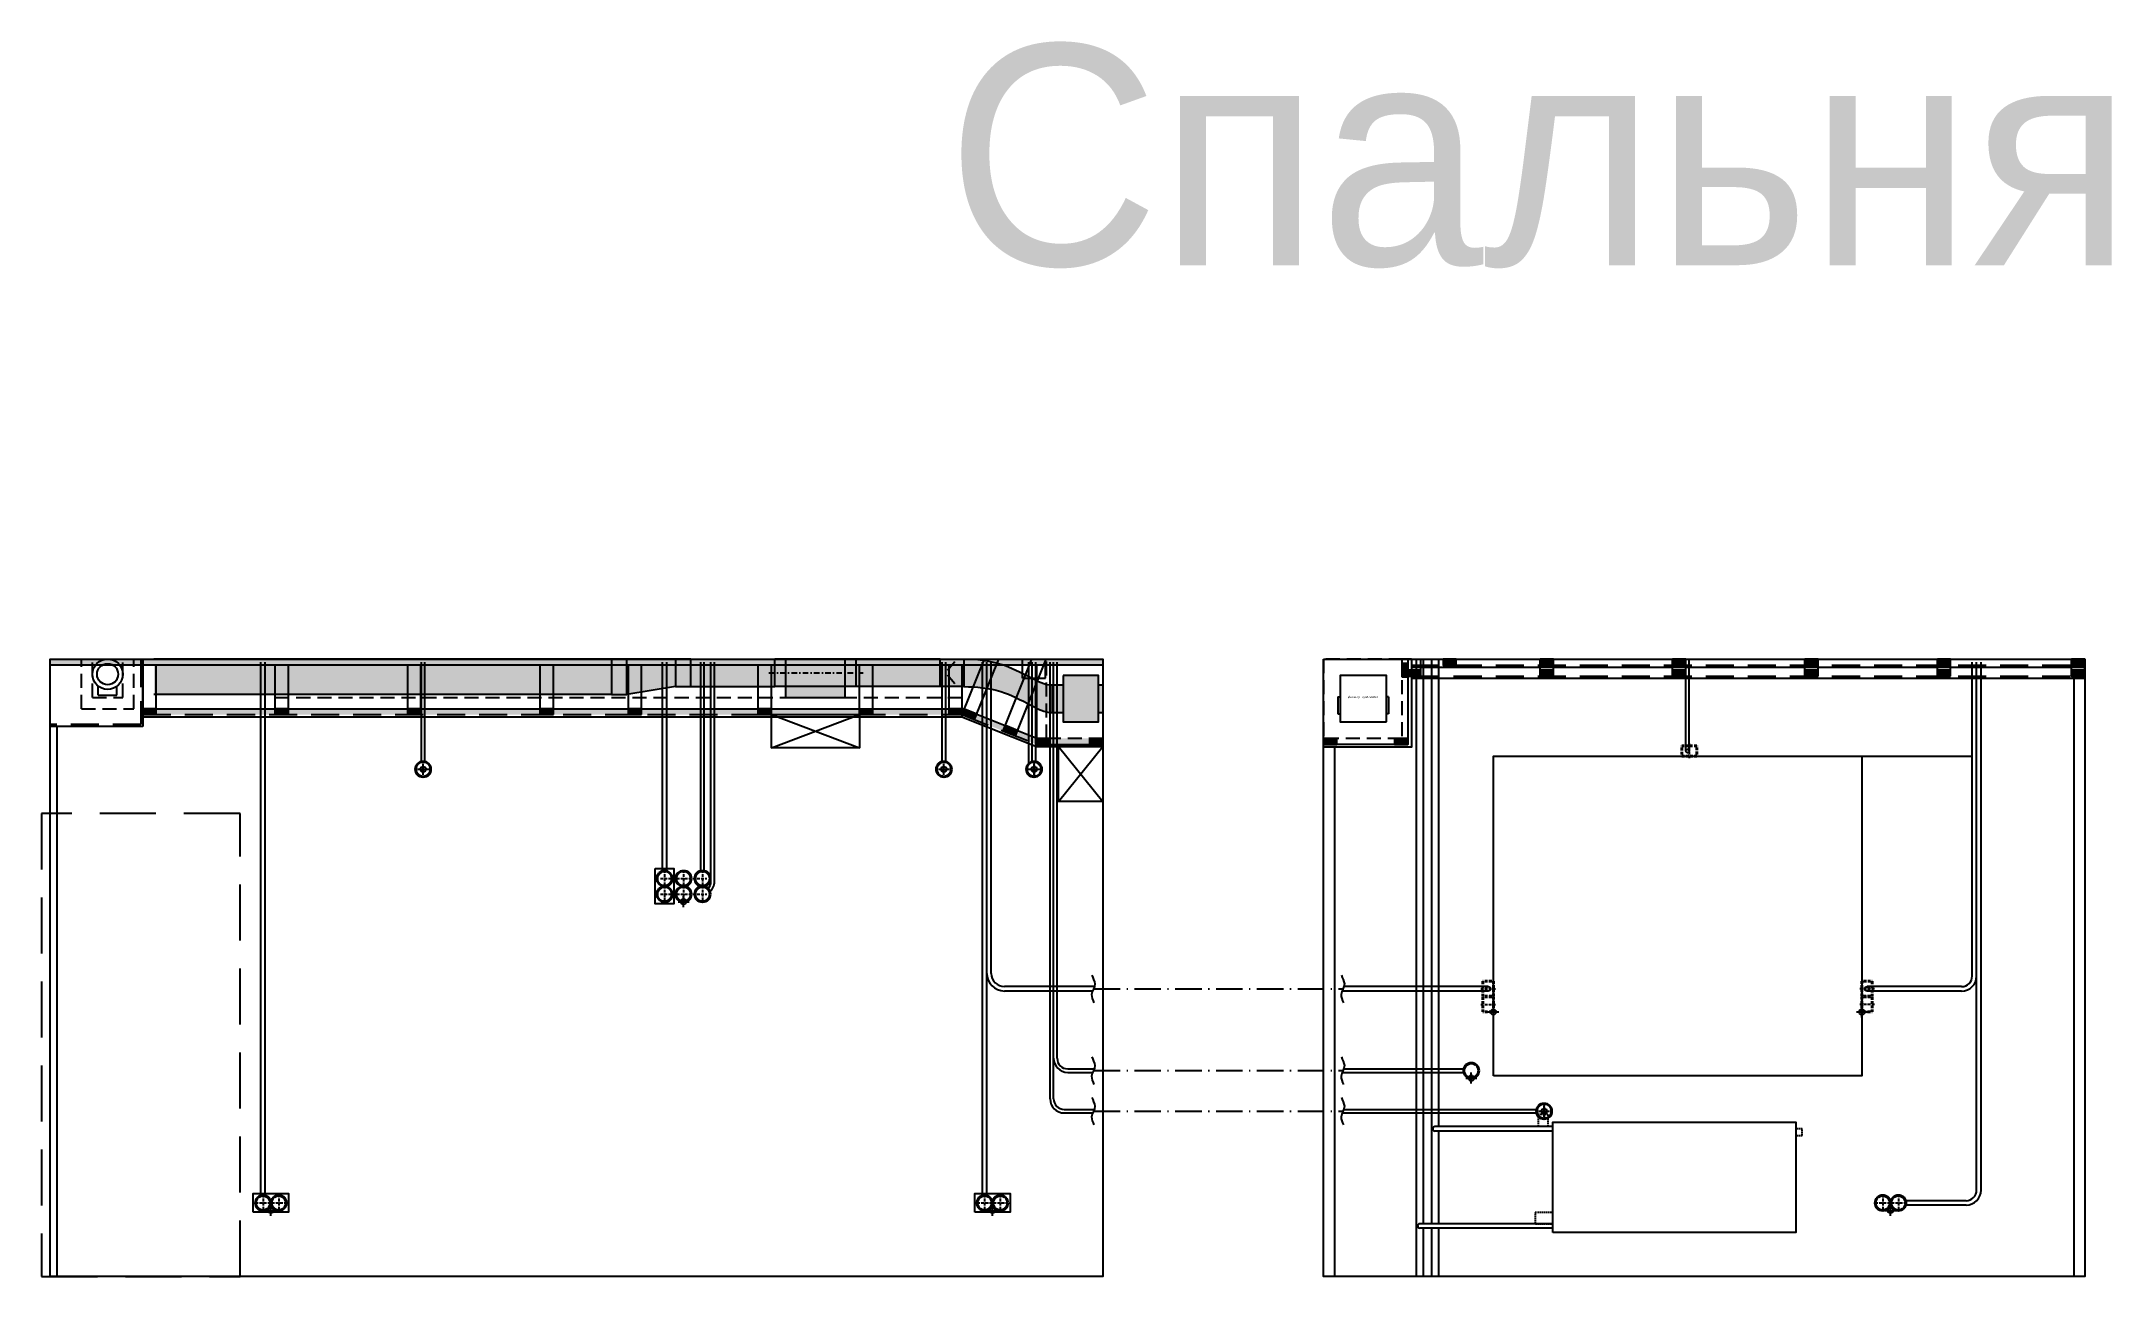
# Model space of a CAD drawing. Header units: millimetres. Extents: x -36531 to 56557, y -58468 to 154.
# Drawn here: x -32088 to -22706, y -31338 to -25738 of the extents above; entities that cross this region are included whole.
import ezdxf

# ---------------------------------------------------------------- set-up
doc = ezdxf.new("R2010")
doc.units = ezdxf.units.MM
doc.header["$PDMODE"] = 34
doc.header["$PDSIZE"] = 25
for name, pattern in [('ACAD_ISO10W100', [18.5, 12, -3, 0.5, -3]), ('DASHDOT', [25.4, 12.7, -6.35, 0, -6.35]), ('DASHED', [19.05, 12.7, -6.35])]:
    doc.linetypes.add(name, pattern=pattern)
for name, color, linetype in [('01 Черновое', 7, 'Continuous'), ('02 ОВиК', 7, 'Continuous'), ('02 ЭОМ и СС', 7, 'Continuous'), ('03 Потолок', 7, 'Continuous'), ('04 Лючки', 7, 'Continuous'), ('10 Перегородки', 7, 'Continuous'), ('11 Привязка размеры', 7, 'Continuous')]:
    doc.layers.add(name, color=color, linetype=linetype)
doc.layers.add('100 noprint', color=1, linetype='Continuous', plot=False)
doc.styles.get("Standard").update_dxf_attribs({"font": 'Ubuntu-R.ttf'})
doc.styles.add('ГОСТ-ISOCPEUR', font='isocpeui.ttf', dxfattribs={"width": 0.8})

msp = doc.modelspace()

# ---------------------------------------------------------------- texts
at = {"layer": '02 ОВиК', "linetype": 'Continuous', "style": 'ГОСТ-ISOCPEUR', "width": 0.8}
msp.add_text('фильтр приточки', height=12.5, dxfattribs=at).set_placement((-26168.6, -28715.5))
at = {"layer": '100 noprint', "insert": (-27986.6, -25752.7), "char_height": 1000, "width": 2318.604, "attachment_point": 1}
msp.add_mtext('{Спальня}', dxfattribs=at)

# ---------------------------------------------------------------- hatches: boundary and pattern name
at = {"layer": '02 ОВиК', "lineweight": -2}
for points in [[(-29504.9, -28698.4), (-29504.9, -28538.4), (-31577.9, -28538.4), (-31577.9, -28698.4)], [(-28764.9, -28663.4), (-28764.9, -28538.4), (-29144.9, -28538.4), (-29144.9, -28663.4)], [(-28014.9, -28663.4), (-28014.9, -28538.4), (-28394.9, -28538.4), (-28394.9, -28663.4)], [(-27907.9, -28538.4), (-27907.9, -28663.4), (-28014.9, -28663.4), (-28014.9, -28538.4)], [(-28444.9, -28713.4), (-28444.9, -28663.4), (-28714.9, -28663.4), (-28714.9, -28713.4)]]:
    msp.add_hatch(color=232, dxfattribs=at).paths.add_polyline_path(points)
h = msp.add_hatch(color=232, dxfattribs=at)
h.paths.add_polyline_path([(-29144.9, -28663.4), (-29144.9, -28538.4), (-29214.9, -28538.4), (-29214.9, -28663.4)])
h.paths.add_polyline_path([(-29214.9, -28663.4), (-29214.9, -28538.4), (-29434.9, -28538.4), (-29434.9, -28698.4)])
h.paths.add_polyline_path([(-29434.9, -28698.4), (-29434.9, -28538.4), (-29504.9, -28538.4), (-29504.9, -28698.4)])
h = msp.add_hatch(color=232, dxfattribs=at)
h.paths.add_polyline_path([(-28714.9, -28600.9), (-28714.9, -28538.4), (-28764.9, -28538.4), (-28764.9, -28600.9)])
h.paths.add_polyline_path([(-28444.9, -28600.9), (-28444.9, -28538.4), (-28714.9, -28538.4), (-28714.9, -28600.9)])
h.paths.add_polyline_path([(-28714.9, -28663.4), (-28714.9, -28600.9), (-28764.9, -28600.9), (-28764.9, -28663.4)])
h.paths.add_polyline_path([(-28444.9, -28663.4), (-28444.9, -28600.9), (-28714.9, -28600.9), (-28714.9, -28663.4)])
h.paths.add_polyline_path([(-28394.9, -28663.4), (-28394.9, -28600.9), (-28444.9, -28600.9), (-28444.9, -28663.4)])
h.paths.add_polyline_path([(-28394.9, -28600.9), (-28394.9, -28538.4), (-28444.9, -28538.4), (-28444.9, -28600.9)])
h = msp.add_hatch(color=232, dxfattribs=at)
edge = h.paths.add_edge_path()
edge.add_spline(control_points=[(-27532.9, -28653), (-27557.6, -28647.5), (-27627.1, -28610.2), (-27742.7, -28549.5), (-27851.6, -28538.4), (-27907.9, -28538.4)], knot_values=[0, 0, 0, 0, 76.469987, 226.168916, 395.002195, 395.002195, 395.002195, 395.002195], degree=3, periodic=0)
edge.add_line((-27907.9, -28538.4), (-27907.9, -28663.4))
edge.add_spline(control_points=[(-27907.9, -28663.4), (-27851.6, -28663.4), (-27742.7, -28674.5), (-27627.1, -28735.2), (-27557.6, -28772.5), (-27532.9, -28778)], knot_values=[0, 0, 0, 0, 168.833279, 318.532208, 395.002195, 395.002195, 395.002195, 395.002195], degree=3, periodic=0)
edge.add_line((-27532.9, -28778), (-27532.9, -28653))
edge = h.paths.add_edge_path()
edge.add_line((-27507.9, -28780.9), (-27507.9, -28655.9))
edge.add_spline(control_points=[(-27507.9, -28655.9), (-27516.4, -28655.9), (-27524.7, -28654.8), (-27532.9, -28653)], knot_values=[395.002195, 395.002195, 395.002195, 395.002195, 420.433976, 420.433976, 420.433976, 420.433976], degree=3, periodic=0)
edge.add_line((-27532.9, -28653), (-27532.9, -28778))
edge.add_spline(control_points=[(-27532.9, -28778), (-27524.7, -28779.8), (-27516.4, -28780.9), (-27507.9, -28780.9)], knot_values=[395.002195, 395.002195, 395.002195, 395.002195, 420.433976, 420.433976, 420.433976, 420.433976], degree=3, periodic=0)
h = msp.add_hatch(color=232, dxfattribs=at)
h.paths.add_polyline_path([(-27457.9, -28780.9), (-27457.9, -28655.9), (-27507.9, -28655.9), (-27507.9, -28780.9)])
h.paths.add_polyline_path([(-27297.9, -28823.4), (-27297.9, -28613.4), (-27457.9, -28613.4), (-27457.9, -28823.4)])
h.paths.add_polyline_path([(-27277.9, -28780.9), (-27277.9, -28655.9), (-27297.9, -28655.9), (-27297.9, -28780.9)])
at = {"layer": '03 Потолок', "lineweight": -2}
for color, points in [(9, [(-31637.4, -28538.4), (-32047.9, -28538.4), (-32047.9, -28566.4), (-31637.4, -28566.4)]), (9, [(-27277.9, -28538.4), (-31627.9, -28538.4), (-31627.9, -28566.4), (-27277.9, -28566.4)]), (252, [(-25922.9, -28618.9), (-25895.9, -28618.9), (-25895.9, -28558.9), (-25922.9, -28558.9)]), (252, [(-25835.9, -28615.9), (-25835.9, -28588.9), (-25895.9, -28588.9), (-25895.9, -28615.9)]), (252, [(-25675.9, -28565.4), (-25675.9, -28538.4), (-25735.9, -28538.4), (-25735.9, -28565.4)]), (252, [(-25235.9, -28565.4), (-25235.9, -28538.4), (-25295.9, -28538.4), (-25295.9, -28565.4)]), (252, [(-25235.9, -28615.9), (-25235.9, -28588.9), (-25295.9, -28588.9), (-25295.9, -28615.9)]), (252, [(-24635.9, -28565.4), (-24635.9, -28538.4), (-24695.9, -28538.4), (-24695.9, -28565.4)]), (252, [(-24635.9, -28615.9), (-24635.9, -28588.9), (-24695.9, -28588.9), (-24695.9, -28615.9)]), (252, [(-24035.9, -28565.4), (-24035.9, -28538.4), (-24095.9, -28538.4), (-24095.9, -28565.4)]), (252, [(-24035.9, -28615.9), (-24035.9, -28588.9), (-24095.9, -28588.9), (-24095.9, -28615.9)]), (252, [(-23435.9, -28565.4), (-23435.9, -28538.4), (-23495.9, -28538.4), (-23495.9, -28565.4)]), (252, [(-23435.9, -28615.9), (-23435.9, -28588.9), (-23495.9, -28588.9), (-23495.9, -28615.9)]), (252, [(-22827.9, -28565.4), (-22827.9, -28538.4), (-22887.9, -28538.4), (-22887.9, -28565.4)]), (252, [(-22827.9, -28615.9), (-22827.9, -28588.9), (-22887.9, -28588.9), (-22887.9, -28615.9)]), (252, [(-31567.9, -28790.4), (-31567.9, -28763.4), (-31627.9, -28763.4), (-31627.9, -28790.4)]), (252, [(-30967.9, -28790.4), (-30967.9, -28763.4), (-31027.9, -28763.4), (-31027.9, -28790.4)]), (252, [(-30367.9, -28790.4), (-30367.9, -28763.4), (-30427.9, -28763.4), (-30427.9, -28790.4)]), (252, [(-29767.9, -28790.4), (-29767.9, -28763.4), (-29827.9, -28763.4), (-29827.9, -28790.4)]), (252, [(-29367.9, -28790.4), (-29367.9, -28763.4), (-29427.9, -28763.4), (-29427.9, -28790.4)]), (252, [(-28779.9, -28790.4), (-28779.9, -28763.4), (-28839.9, -28763.4), (-28839.9, -28790.4)]), (252, [(-28319.9, -28790.4), (-28319.9, -28763.4), (-28379.9, -28763.4), (-28379.9, -28790.4)]), (252, [(-27914.7, -28790.4), (-27914.7, -28763.4), (-27974.7, -28763.4), (-27974.7, -28790.4)]), (252, [(-27859, -28812.6), (-27849, -28787.6), (-27904.7, -28765.3), (-27914.7, -28790.4)]), (252, [(-27673.8, -28886.6), (-27663.8, -28861.6), (-27719.5, -28839.3), (-27729.5, -28864.4)]), (252, [(-27516.8, -28925.4), (-27516.8, -28898.4), (-27576.8, -28898.4), (-27576.8, -28925.4)]), (9, [(-27337.9, -28925.4), (-27337.9, -28898.4), (-27516.8, -28898.4), (-27516.8, -28925.4)]), (252, [(-27277.9, -28925.4), (-27277.9, -28898.4), (-27337.9, -28898.4), (-27337.9, -28925.4)]), (252, [(-26217.9, -28925.4), (-26217.9, -28898.4), (-26277.9, -28898.4), (-26277.9, -28925.4)]), (252, [(-25895.9, -28925.4), (-25895.9, -28898.4), (-25955.9, -28898.4), (-25955.9, -28925.4)])]:
    msp.add_hatch(color=color, dxfattribs=at).paths.add_polyline_path(points)
h = msp.add_hatch(color=9, dxfattribs=at)
h.paths.add_polyline_path([(-27914.7, -28790.3), (-27909.5, -28763.4), (-27914.7, -28763.4), (-27914.7, -28790.4)])
h.paths.add_polyline_path([(-27974.7, -28790.4), (-27974.7, -28763.4), (-28319.9, -28763.4), (-28319.9, -28790.4)])
h.paths.add_polyline_path([(-28379.9, -28790.4), (-28379.9, -28763.4), (-28779.9, -28763.4), (-28779.9, -28790.4)])
h.paths.add_polyline_path([(-28839.9, -28790.4), (-28839.9, -28763.4), (-29367.9, -28763.4), (-29367.9, -28790.4)])
h.paths.add_polyline_path([(-29427.9, -28790.4), (-29427.9, -28763.4), (-29767.9, -28763.4), (-29767.9, -28790.4)])
h.paths.add_polyline_path([(-29827.9, -28790.4), (-29827.9, -28763.4), (-30367.9, -28763.4), (-30367.9, -28790.4)])
h.paths.add_polyline_path([(-30427.9, -28790.4), (-30427.9, -28763.4), (-30967.9, -28763.4), (-30967.9, -28790.4)])
h.paths.add_polyline_path([(-31027.9, -28790.4), (-31027.9, -28763.4), (-31567.9, -28763.4), (-31567.9, -28790.4)])
h = msp.add_hatch(color=9, dxfattribs=at)
h.paths.add_polyline_path([(-27914.7, -28790.3), (-27904.7, -28765.3), (-27909.5, -28763.4)])
h.paths.add_polyline_path([(-27719.5, -28839.3), (-27849, -28787.5), (-27849, -28787.6), (-27859, -28812.6), (-27729.5, -28864.4), (-27719.5, -28839.3)])
h.paths.add_polyline_path([(-27576.8, -28896.3), (-27663.8, -28861.6), (-27673.8, -28886.6), (-27576.8, -28925.4)])

# ---------------------------------------------------------------- linework, layer by layer
at = {"layer": '01 Черновое'}
for p, q in [((-25857.9, -28538.4), (-25857.9, -31338.4)), ((-25825.9, -28538.4), (-25825.9, -31098.4)), ((-25787.9, -28538.4), (-25787.9, -31098.4)), ((-25755.9, -28538.4), (-25755.9, -30658.4)), ((-25237.9, -30658.4), (-25772.6, -30658.4)), ((-25237.9, -30678.4), (-25772.6, -30678.4)), ((-25755.9, -30678.4), (-25755.9, -31098.4)), ((-25237.9, -31098.4), (-25841.7, -31098.4)), ((-25237.9, -31118.4), (-25841.7, -31118.4)), ((-25825.9, -31118.4), (-25825.9, -31338.4)), ((-25787.9, -31118.4), (-25787.9, -31338.4)), ((-25755.9, -31118.4), (-25755.9, -31338.4))]:
    msp.add_line(p, q, dxfattribs=at)
at = {"layer": '01 Черновое', "linetype": 'DASHED', "ltscale": 0.5}
for p, q in [((-25305.4, -30603.4), (-25305.4, -30658.4)), ((-25260.4, -30603.4), (-25305.4, -30603.4)), ((-25260.4, -30603.4), (-25260.4, -30658.4))]:
    msp.add_line(p, q, dxfattribs=at)
at = {"layer": '01 Черновое'}
for points in [[(-32047.9, -31338.4), (-32047.9, -28538.4), (-27277.9, -28538.4), (-27277.9, -31338.4)], [(-26277.9, -28538.4), (-22827.9, -28538.4), (-22827.9, -31338.4), (-26277.9, -31338.4)], [(-25507.9, -30428.4), (-25507.9, -28978.4), (-23837.9, -28978.4), (-23837.9, -30428.4)], [(-25237.9, -31138.4), (-25237.9, -30638.4), (-24137.9, -30638.4), (-24137.9, -31138.4)]]:
    msp.add_lwpolyline(points, close=True, dxfattribs=at)
at = {"layer": '01 Черновое', "linetype": 'DASHED', "ltscale": 20}
msp.add_lwpolyline([(-32087.9, -29238.4), (-32087.9, -31338.4), (-31187.9, -31338.4), (-31187.9, -29238.4)], close=True, dxfattribs=at)
at = {"layer": '01 Черновое', "linetype": 'DASHED', "ltscale": 0.5, "flags": 128}
for points in [[(-24107.9, -30698.4), (-24107.9, -30668.4), (-24137.9, -30668.4), (-24137.9, -30698.4)], [(-25237.9, -31098.4), (-25237.9, -31048.4), (-25317.9, -31048.4), (-25317.9, -31098.4)]]:
    msp.add_lwpolyline(points, close=True, dxfattribs=at)
at = {"layer": '01 Черновое'}
for centre in [(-25772.6, -30668.4), (-25841.7, -31108.4)]:
    msp.add_arc(centre, 10, 90, 270, dxfattribs=at)
at = {"layer": '02 ОВиК', "color": 1, "linetype": 'DASHED', "lineweight": -2, "ltscale": 5}
for p, q in [((-31906.7, -28763.4), (-31906.7, -28538.4)), ((-31856.7, -28713.4), (-31856.7, -28538.4)), ((-31719.2, -28713.4), (-31719.2, -28538.4)), ((-31669.2, -28763.4), (-31669.2, -28538.4)), ((-27532.9, -28898.4), (-27532.9, -28538.4)), ((-25917.9, -28538.4), (-26277.9, -28538.4)), ((-26277.9, -28538.4), (-26277.9, -28898.4)), ((-25922.9, -28538.4), (-25922.9, -28898.4)), ((-31906.7, -28763.4), (-31669.2, -28763.4)), ((-31856.7, -28713.4), (-31719.2, -28713.4)), ((-31027.9, -28713.4), (-27914.7, -28713.4)), ((-31027.9, -28763.4), (-27914.7, -28763.4)), ((-27277.9, -28898.4), (-27532.9, -28898.4)), ((-25922.9, -28898.4), (-26277.9, -28898.4))]:
    msp.add_line(p, q, dxfattribs=at)
at = {"layer": '02 ОВиК', "color": 1}
for p, q in [((-29504.9, -28538.4), (-31577.9, -28538.4)), ((-29504.9, -28538.4), (-29504.9, -28698.4)), ((-29214.9, -28538.4), (-29434.9, -28538.4)), ((-29144.9, -28538.4), (-28764.9, -28538.4)), ((-27947.8, -28550.5), (-27981.1, -28590.9)), ((-27947.8, -28651.2), (-27981.1, -28610.9)), ((-31830.5, -28702.1), (-31830.5, -28661.1)), ((-31830.5, -28702.1), (-31745.4, -28702.1)), ((-31745.4, -28702.1), (-31745.4, -28661.1)), ((-29504.9, -28698.4), (-31577.9, -28698.4)), ((-29214.9, -28663.4), (-29434.9, -28698.4)), ((-29144.9, -28663.4), (-28764.9, -28663.4)), ((-28394.9, -28663.4), (-28764.9, -28663.4)), ((-28714.9, -28713.4), (-28714.9, -28663.4)), ((-28444.9, -28713.4), (-28444.9, -28663.4)), ((-28714.9, -28713.4), (-28444.9, -28713.4))]:
    msp.add_line(p, q, dxfattribs=at)
at = {"layer": '02 ОВиК', "color": 1, "linetype": 'DASHDOT', "ltscale": 2}
msp.add_line((-28790.6, -28600.9), (-28363.3, -28600.9), dxfattribs=at)
at = {"layer": '02 ОВиК', "color": 1, "lineweight": -2}
for p, q in [((-28394.9, -28538.4), (-28764.9, -28538.4)), ((-28764.9, -28663.4), (-28764.9, -28538.4)), ((-28714.9, -28663.4), (-28714.9, -28538.4)), ((-28444.9, -28663.4), (-28444.9, -28538.4)), ((-28014.9, -28538.4), (-28394.9, -28538.4)), ((-28394.9, -28663.4), (-28394.9, -28538.4)), ((-28014.9, -28663.4), (-28394.9, -28663.4)), ((-27507.9, -28655.9), (-27507.9, -28780.9)), ((-27507.9, -28655.9), (-27457.9, -28655.9)), ((-27297.9, -28655.9), (-27277.9, -28655.9)), ((-27507.9, -28780.9), (-27457.9, -28780.9)), ((-27297.9, -28780.9), (-27277.9, -28780.9)), ((-26212.9, -28709.6), (-26202.9, -28709.6)), ((-26212.9, -28709.6), (-26212.9, -28786.7)), ((-26212.9, -28786.7), (-26202.9, -28786.7)), ((-25982.9, -28709.6), (-25992.9, -28709.6)), ((-25982.9, -28786.7), (-25992.9, -28786.7)), ((-25982.9, -28709.6), (-25982.9, -28786.7))]:
    msp.add_line(p, q, dxfattribs=at)
at = {"layer": '02 ОВиК', "color": 1, "flags": 128}
for points in [[(-29434.9, -28698.4), (-29434.9, -28538.4), (-29504.9, -28538.4), (-29504.9, -28698.4)], [(-29144.9, -28663.4), (-29144.9, -28538.4), (-29214.9, -28538.4), (-29214.9, -28663.4)], [(-27907.9, -28538.4), (-27907.9, -28663.4), (-28014.9, -28663.4), (-28014.9, -28538.4)]]:
    msp.add_lwpolyline(points, close=True, dxfattribs=at)
at = {"layer": '02 ОВиК', "color": 1, "lineweight": -2, "flags": 128}
for points in [[(-27457.9, -28613.4), (-27457.9, -28823.4), (-27297.9, -28823.4), (-27297.9, -28613.4)], [(-25992.9, -28823.4), (-25992.9, -28613.4), (-26202.9, -28613.4), (-26202.9, -28823.4)]]:
    msp.add_lwpolyline(points, close=True, dxfattribs=at)
at = {"layer": '02 ОВиК', "color": 1}
for radius in [68.8, 47.8]:
    msp.add_circle((-31787.9, -28607.1), radius, dxfattribs=at)
at = {"layer": '02 ОВиК', "color": 1, "lineweight": -2, "start_tangent": (1, 0), "end_tangent": (1, 0)}
for points in [[(-27907.9, -28538.4), (-27740.6, -28560.8), (-27604.2, -28622.6), (-27507.9, -28655.9)], [(-27907.9, -28663.4), (-27740.6, -28685.8), (-27604.2, -28747.6), (-27507.9, -28780.9)]]:
    msp.add_spline(points, degree=3, dxfattribs=at)
at = {"layer": '02 ЭОМ и СС', "color": 1}
for p, q in [((-31093.4, -30971.9), (-31093.4, -28551.9)), ((-31073.4, -30971.9), (-31073.4, -28551.9)), ((-29273.9, -29501.1), (-29273.9, -28551.9)), ((-29253.9, -29501.1), (-29253.9, -28551.9)), ((-27823.4, -30971.9), (-27823.4, -28551.9)), ((-27803.4, -30971.9), (-27803.4, -28551.9)), ((-27803.4, -29975.4), (-27803.4, -28551.9)), ((-27783.4, -29963.4), (-27783.4, -28551.9)), ((-23337.9, -29975.4), (-23337.9, -28551.9)), ((-23317.9, -30033.4), (-23317.9, -28551.9)), ((-23317.9, -30946.2), (-23317.9, -28551.9)), ((-23297.9, -30946.2), (-23297.9, -28551.9)), ((-27315.7, -30023.4), (-27723.4, -30023.4)), ((-27324.1, -30043.4), (-27723.4, -30043.4)), ((-25531.4, -30043.4), (-26193.6, -30043.4)), ((-25531.4, -30023.4), (-26185.3, -30023.4)), ((-23385.9, -30023.4), (-23814.4, -30023.4)), ((-23385.9, -30043.4), (-23814.4, -30043.4)), ((-23365.9, -30994.2), (-23640, -30994.2)), ((-23365.9, -31014.2), (-23639.9, -31014.2))]:
    msp.add_line(p, q, dxfattribs=at)
at = {"layer": '02 ЭОМ и СС'}
for p, q in [((-30365.9, -29004.8), (-30365.9, -28551.9)), ((-30349.9, -29004.8), (-30349.9, -28551.9)), ((-28005.9, -29004.8), (-28005.9, -28551.9)), ((-27989.9, -29004.8), (-27989.9, -28551.9)), ((-27613.3, -29013.8), (-27613.3, -28551.9)), ((-27597.3, -28980), (-27597.3, -28551.9)), ((-27597.3, -29004.8), (-27597.3, -28551.9)), ((-27581.3, -29004.8), (-27581.3, -28551.9)), ((-27516.8, -30532.4), (-27516.8, -28551.9)), ((-27500.8, -30532.4), (-27500.8, -28551.9)), ((-27500.8, -30339.4), (-27500.8, -28551.9)), ((-27484.8, -30348.4), (-27484.8, -28551.9)), ((-24635.9, -28954.9), (-24635.9, -28538.4)), ((-24619.9, -28954.9), (-24619.9, -28538.4)), ((-27436.8, -30396.4), (-27316.7, -30396.4)), ((-26186.2, -30396.4), (-25641, -30396.4)), ((-27436.8, -30412.4), (-27323.5, -30412.4)), ((-26193, -30412.4), (-25641, -30412.4)), ((-27452.8, -30580.4), (-27316.7, -30580.4)), ((-26186.2, -30580.4), (-25311, -30580.4)), ((-27452.8, -30596.4), (-27323.5, -30596.4)), ((-26193, -30596.4), (-25311, -30596.4))]:
    msp.add_line(p, q, dxfattribs=at)
at = {"layer": '02 ЭОМ и СС', "color": 6}
for p, q in [((-29099.9, -29500.1), (-29099.9, -28551.9)), ((-29083.9, -29500.1), (-29083.9, -28551.9)), ((-29053.9, -29546.3), (-29053.9, -28551.9)), ((-29037.9, -29546.3), (-29037.9, -28551.9))]:
    msp.add_line(p, q, dxfattribs=at)
at = {"layer": '02 ЭОМ и СС', "linetype": 'DASHED', "lineweight": 40, "flags": 128}
msp.add_lwpolyline([(-24585.9, -28931.4), (-24653.9, -28931.4), (-24653.9, -28978.4), (-24585.9, -28978.4)], close=True, dxfattribs=at)
at = {"layer": '02 ЭОМ и СС', "color": 1, "linetype": 'DASHED', "lineweight": 40, "flags": 128}
for points in [[(-25554.9, -29999.4), (-25554.9, -30067.4), (-25507.9, -30067.4), (-25507.9, -29999.4)], [(-23790.9, -29999.4), (-23790.9, -30067.4), (-23837.9, -30067.4), (-23837.9, -29999.4)], [(-25554.9, -30070.4), (-25554.9, -30138.4), (-25507.9, -30138.4), (-25507.9, -30070.4)], [(-23790.9, -30070.4), (-23790.9, -30138.4), (-23837.9, -30138.4), (-23837.9, -30070.4)]]:
    msp.add_lwpolyline(points, close=True, dxfattribs=at)
at = {"layer": '02 ЭОМ и СС', "color": 1, "linetype": 'ACAD_ISO10W100', "ltscale": 10, "flags": 128}
msp.add_lwpolyline([(-27319.7, -30033.3), (-26189.2, -30033.3)], dxfattribs=at)
at = {"layer": '02 ЭОМ и СС', "linetype": 'ACAD_ISO10W100', "ltscale": 10, "flags": 128}
for points in [[(-27319.7, -30403.7), (-26189.2, -30403.7)], [(-27319.7, -30587.7), (-26189.2, -30587.7)]]:
    msp.add_lwpolyline(points, dxfattribs=at)
at = {"layer": '02 ЭОМ и СС'}
msp.add_circle((-24627.9, -28954.9), 8, dxfattribs=at)
at = {"layer": '02 ЭОМ и СС', "lineweight": 40}
for centre in [(-30357.9, -29037.9), (-27997.9, -29037.9), (-27589.3, -29037.9), (-25607.9, -30404.4), (-25277.9, -30588.4)]:
    msp.add_circle(centre, 34, dxfattribs=at)
at = {"layer": '02 ЭОМ и СС', "color": 1, "lineweight": 40}
for centre in [(-29263.9, -29533.6), (-29177.9, -29533.4), (-29263.9, -29604.6), (-29177.9, -29604.4), (-31083.4, -31004.4), (-31012.4, -31004.4), (-27813.4, -31004.4), (-27742.4, -31004.4), (-23743.4, -31004.4), (-23672.4, -31004.4)]:
    msp.add_circle(centre, 34, dxfattribs=at)
at = {"layer": '02 ЭОМ и СС', "color": 6, "lineweight": 40}
for centre in [(-29091.9, -29533.4), (-29091.9, -29604.4)]:
    msp.add_circle(centre, 34, dxfattribs=at)
at = {"layer": '02 ЭОМ и СС', "color": 1}
for centre in [(-25531.4, -30033.4), (-23814.4, -30033.4)]:
    msp.add_circle(centre, 10, dxfattribs=at)
at = {"layer": '02 ЭОМ и СС', "color": 6}
for radius, start in [(48, 315), (64, 311.5369)]:
    msp.add_arc((-29101.9, -29546.3), radius, start, 0, dxfattribs=at)
at = {"layer": '02 ЭОМ и СС', "color": 1}
for centre, radius, start, end in [((-27723.4, -29963.4), 80, 180, 270), ((-27723.4, -29963.4), 60, 180, 270), ((-23385.9, -29975.4), 48, 270, 0), ((-23385.9, -29975.4), 68, 270, 0), ((-23365.9, -30946.2), 48, 270, 0), ((-23365.9, -30946.2), 68, 270, 0)]:
    msp.add_arc(centre, radius, start, end, dxfattribs=at)
at = {"layer": '02 ЭОМ и СС'}
for centre, radius in [((-27436.8, -30348.4), 64), ((-27436.8, -30348.4), 48), ((-27452.8, -30532.4), 64), ((-27452.8, -30532.4), 48)]:
    msp.add_arc(centre, radius, 180, 270, dxfattribs=at)
at = {"layer": '02 ЭОМ и СС', "color": 1, "start_tangent": (0.237453, -0.971399), "end_tangent": (0.413803, -0.910366)}
for points in [[(-27327.3, -29971.5), (-27313.6, -30011.2), (-27328.4, -30059), (-27318.2, -30096.5)], [(-26196.8, -29971.5), (-26183.2, -30011.2), (-26197.9, -30059), (-26187.7, -30096.5)]]:
    msp.add_spline(points, degree=3, dxfattribs=at)
at = {"layer": '02 ЭОМ и СС', "start_tangent": (0.237453, -0.971399), "end_tangent": (0.413803, -0.910366)}
for points in [[(-27327.3, -30341.8), (-27313.6, -30381.6), (-27328.4, -30429.3), (-27318.2, -30466.8)], [(-26196.8, -30341.8), (-26183.2, -30381.6), (-26197.9, -30429.3), (-26187.7, -30466.8)], [(-27327.3, -30525.8), (-27313.6, -30565.6), (-27328.4, -30613.3), (-27318.2, -30650.8)], [(-26196.8, -30525.8), (-26183.2, -30565.6), (-26197.9, -30613.3), (-26187.7, -30650.8)]]:
    msp.add_spline(points, degree=3, dxfattribs=at)
at = {"layer": '03 Потолок', "color": 1, "lineweight": -2}
for p, q in [((-31637.4, -28566.4), (-32047.9, -28566.4)), ((-31627.9, -28799.9), (-31627.9, -28538.4)), ((-31627.9, -28538.4), (-31627.9, -28844.9)), ((-27277.9, -28566.4), (-31627.9, -28566.4)), ((-31567.9, -28790.4), (-31567.9, -28566.4)), ((-31027.9, -28790.4), (-31027.9, -28566.4)), ((-30967.9, -28790.4), (-30967.9, -28566.4)), ((-30427.9, -28790.4), (-30427.9, -28566.4)), ((-30367.9, -28790.4), (-30367.9, -28566.4)), ((-29827.9, -28790.4), (-29827.9, -28566.4)), ((-29767.9, -28790.4), (-29767.9, -28566.4)), ((-29427.9, -28790.4), (-29427.9, -28566.4)), ((-29367.9, -28790.4), (-29367.9, -28566.4)), ((-28839.9, -28790.4), (-28839.9, -28566.4)), ((-28779.9, -28790.4), (-28779.9, -28566.4)), ((-28379.9, -28790.4), (-28379.9, -28566.4)), ((-28319.9, -28790.4), (-28319.9, -28566.4)), ((-27974.7, -28790.4), (-27974.7, -28566.4)), ((-27914.7, -28790.4), (-27814.1, -28538.4)), ((-27914.7, -28790.4), (-27914.7, -28566.4)), ((-27859, -28812.6), (-27749.5, -28538.4)), ((-27729.5, -28864.4), (-27599.3, -28538.4)), ((-27673.8, -28886.6), (-27534.7, -28538.4)), ((-27641.3, -28625.4), (-27641.3, -28538.4)), ((-27576.8, -28925.4), (-27576.8, -28566.4)), ((-27537.3, -28625.4), (-27537.3, -28538.4)), ((-27516.8, -28925.4), (-27516.8, -28566.4)), ((-25878.4, -28538.4), (-25917.9, -28538.4)), ((-25878.4, -28574.9), (-22827.9, -28574.9)), ((-25835.9, -28615.9), (-25835.9, -28538.4)), ((-25295.9, -28615.9), (-25295.9, -28538.4)), ((-25235.9, -28615.9), (-25235.9, -28538.4)), ((-24695.9, -28615.9), (-24695.9, -28538.4)), ((-24635.9, -28615.9), (-24635.9, -28538.4)), ((-24095.9, -28615.9), (-24095.9, -28538.4)), ((-24035.9, -28615.9), (-24035.9, -28538.4)), ((-23495.9, -28615.9), (-23495.9, -28538.4)), ((-23435.9, -28615.9), (-23435.9, -28538.4)), ((-22887.9, -28615.9), (-22887.9, -28538.4)), ((-22827.9, -28625.4), (-22827.9, -28538.4)), ((-27641.3, -28625.4), (-27537.3, -28625.4)), ((-25878.4, -28625.4), (-22827.9, -28625.4)), ((-31627.9, -28763.4), (-27909.5, -28763.4)), ((-31627.9, -28799.9), (-27916.6, -28799.9)), ((-27909.5, -28763.4), (-27916.6, -28799.9)), ((-27916.6, -28799.9), (-27578.6, -28934.9)), ((-27909.5, -28763.4), (-27576.8, -28896.3)), ((-31627.9, -28844.9), (-32047.9, -28844.9)), ((-27578.6, -28934.9), (-27576.8, -28925.4)), ((-27578.6, -28934.9), (-27277.9, -28934.9)), ((-27576.8, -28925.4), (-27277.9, -28925.4)), ((-26277.9, -28937.9), (-26277.9, -28925.4))]:
    msp.add_line(p, q, dxfattribs=at)
at = {"layer": '03 Потолок', "color": 1, "linetype": 'DASHED', "ltscale": 10}
for p, q in [((-31637.4, -28538.4), (-31637.4, -28835.4)), ((-25878.4, -28565.4), (-22827.9, -28565.4)), ((-25878.4, -28615.9), (-22827.9, -28615.9)), ((-31627.9, -28790.4), (-27914.7, -28790.4)), ((-27914.7, -28790.4), (-27576.8, -28925.4)), ((-31637.4, -28835.4), (-32047.9, -28835.4))]:
    msp.add_line(p, q, dxfattribs=at)
at = {"layer": '03 Потолок', "color": 1, "lineweight": -2, "flags": 128}
for points in [[(-25895.9, -28538.4), (-25895.9, -28925.4), (-26277.9, -28925.4)], [(-25878.4, -28538.4), (-25878.4, -28937.9), (-26277.9, -28937.9)]]:
    msp.add_lwpolyline(points, dxfattribs=at)
at = {"layer": '03 Потолок', "color": 1, "lineweight": -2}
for points in [[(-25922.9, -28618.9), (-25895.9, -28618.9), (-25895.9, -28558.9), (-25922.9, -28558.9)], [(-25835.9, -28615.9), (-25835.9, -28588.9), (-25895.9, -28588.9), (-25895.9, -28615.9)], [(-25675.9, -28565.4), (-25675.9, -28538.4), (-25735.9, -28538.4), (-25735.9, -28565.4)], [(-25235.9, -28565.4), (-25235.9, -28538.4), (-25295.9, -28538.4), (-25295.9, -28565.4)], [(-25235.9, -28615.9), (-25235.9, -28588.9), (-25295.9, -28588.9), (-25295.9, -28615.9)], [(-24635.9, -28565.4), (-24635.9, -28538.4), (-24695.9, -28538.4), (-24695.9, -28565.4)], [(-24635.9, -28615.9), (-24635.9, -28588.9), (-24695.9, -28588.9), (-24695.9, -28615.9)], [(-24035.9, -28565.4), (-24035.9, -28538.4), (-24095.9, -28538.4), (-24095.9, -28565.4)], [(-24035.9, -28615.9), (-24035.9, -28588.9), (-24095.9, -28588.9), (-24095.9, -28615.9)], [(-23435.9, -28565.4), (-23435.9, -28538.4), (-23495.9, -28538.4), (-23495.9, -28565.4)], [(-23435.9, -28615.9), (-23435.9, -28588.9), (-23495.9, -28588.9), (-23495.9, -28615.9)], [(-22827.9, -28565.4), (-22827.9, -28538.4), (-22887.9, -28538.4), (-22887.9, -28565.4)], [(-22827.9, -28615.9), (-22827.9, -28588.9), (-22887.9, -28588.9), (-22887.9, -28615.9)], [(-31567.9, -28790.4), (-31567.9, -28763.4), (-31627.9, -28763.4), (-31627.9, -28790.4)], [(-30967.9, -28790.4), (-30967.9, -28763.4), (-31027.9, -28763.4), (-31027.9, -28790.4)], [(-30367.9, -28790.4), (-30367.9, -28763.4), (-30427.9, -28763.4), (-30427.9, -28790.4)], [(-29767.9, -28790.4), (-29767.9, -28763.4), (-29827.9, -28763.4), (-29827.9, -28790.4)], [(-29367.9, -28790.4), (-29367.9, -28763.4), (-29427.9, -28763.4), (-29427.9, -28790.4)], [(-28779.9, -28790.4), (-28779.9, -28763.4), (-28839.9, -28763.4), (-28839.9, -28790.4)], [(-27914.7, -28790.4), (-27914.7, -28763.4), (-27974.7, -28763.4), (-27974.7, -28790.4)], [(-27859, -28812.6), (-27849, -28787.6), (-27904.7, -28765.3), (-27914.7, -28790.4)], [(-27673.8, -28886.6), (-27663.8, -28861.6), (-27719.5, -28839.3), (-27729.5, -28864.4)], [(-27516.8, -28925.4), (-27516.8, -28898.4), (-27576.8, -28898.4), (-27576.8, -28925.4)], [(-27277.9, -28925.4), (-27277.9, -28898.4), (-27337.9, -28898.4), (-27337.9, -28925.4)], [(-26217.9, -28925.4), (-26217.9, -28898.4), (-26277.9, -28898.4), (-26277.9, -28925.4)], [(-25895.9, -28925.4), (-25895.9, -28898.4), (-25955.9, -28898.4), (-25955.9, -28925.4)]]:
    msp.add_lwpolyline(points, close=True, dxfattribs=at)
at = {"layer": '04 Лючки', "color": 2, "lineweight": -2}
for p, q in [((-28779.9, -28940.4), (-28379.9, -28790.4)), ((-28779.9, -28790.4), (-28379.9, -28940.4)), ((-27477.9, -28934.9), (-27277.9, -29184.9)), ((-27477.9, -29184.9), (-27277.9, -28934.9))]:
    msp.add_line(p, q, dxfattribs=at)
for points in [[(-28379.9, -28790.4), (-28379.9, -28940.4), (-28779.9, -28940.4), (-28779.9, -28790.4)], [(-27277.9, -29184.9), (-27477.9, -29184.9), (-27477.9, -28934.9), (-27277.9, -28934.9)]]:
    msp.add_lwpolyline(points, close=True, dxfattribs=at)
at = {"layer": '10 Перегородки', "color": 3, "linetype": 'Continuous', "ltscale": 10}
for p, q in [((-22877.9, -28625.4), (-22877.9, -31338.4)), ((-26227.9, -28937.9), (-26227.9, -31338.4))]:
    msp.add_line(p, q, dxfattribs=at)
at = {"layer": '10 Перегородки', "color": 74, "linetype": 'Continuous', "ltscale": 10}
msp.add_line((-32017.9, -28844.9), (-32017.9, -31338.4), dxfattribs=at)
at = {"layer": '100 noprint', "color": 2, "lineweight": -2}
msp.add_line((-23837.9, -28978.4), (-23337.9, -28978.4), dxfattribs=at)
for points in [[(-29306.9, -29487.7), (-29221.9, -29487.7), (-29221.9, -29648.7), (-29306.9, -29648.7)], [(-31128.4, -31046.9), (-31128.4, -30961.9), (-30967.4, -30961.9), (-30967.4, -31046.9)], [(-27858.4, -31046.9), (-27858.4, -30961.9), (-27697.4, -30961.9), (-27697.4, -31046.9)]]:
    msp.add_lwpolyline(points, close=True, dxfattribs=at)
at = {"layer": '11 Привязка размеры', "linetype": 'ACAD_ISO10W100'}
for p, q in [((-24619.9, -28921.4), (-24619.9, -28988.4)), ((-27623.3, -29037.9), (-27555.3, -29038.1)), ((-27589.3, -29000), (-27589.3, -29075.8)), ((-29282.9, -29533.6), (-29072.9, -29533.4)), ((-29263.9, -29495.7), (-29263.9, -29571.5)), ((-29177.9, -29495.5), (-29177.9, -29571.3)), ((-29091.9, -29495.3), (-29091.9, -29571.1)), ((-29282.9, -29604.6), (-29072.9, -29604.4)), ((-29263.9, -29566.7), (-29263.9, -29642.5)), ((-29177.9, -29566.5), (-29177.9, -29642.3)), ((-29091.9, -29566.3), (-29091.9, -29642.1)), ((-25564.9, -30033.4), (-25497.9, -30033.4)), ((-25564.9, -30104.4), (-25497.9, -30104.4)), ((-23780.9, -30033.4), (-23847.9, -30033.4)), ((-23780.9, -30104.4), (-23847.9, -30104.4)), ((-25277.9, -30550.5), (-25277.9, -30626.3)), ((-31117.4, -31004.4), (-30978.4, -31004.4)), ((-31083.4, -30966.5), (-31083.4, -31042.3)), ((-31012.4, -30966.3), (-31012.4, -31042.1)), ((-27847.4, -31004.4), (-27708.4, -31004.4)), ((-27813.4, -30966.5), (-27813.4, -31042.3)), ((-27742.4, -30966.5), (-27742.4, -31042.3)), ((-23777.4, -31004.4), (-23638.4, -31004.4)), ((-23743.4, -30966.5), (-23743.4, -31042.3)), ((-23672.4, -30966.3), (-23672.4, -31042.1))]:
    msp.add_line(p, q, dxfattribs=at)
at = {"layer": '11 Привязка размеры', "lineweight": -2}
for p in [(-30357.9, -29037.9), (-27997.9, -29037.9), (-27589.3, -29037.9), (-29177.9, -29638.4), (-25507.9, -30138.4), (-23837.9, -30138.4), (-25607.9, -30438.5), (-25277.9, -30588.5), (-31047.9, -31038.4), (-27777.9, -31038.4), (-23707.9, -31038.4)]:
    msp.add_point(p, dxfattribs=at)

msp.set_redraw_order([(e.dxf.handle, doc.entitydb.next_handle()) for e in msp.query("TEXT MTEXT ATTDEF DIMENSION ARC_DIMENSION")])  # texts and dimensions are drawn at this point

doc.saveas('drawing.dxf')
